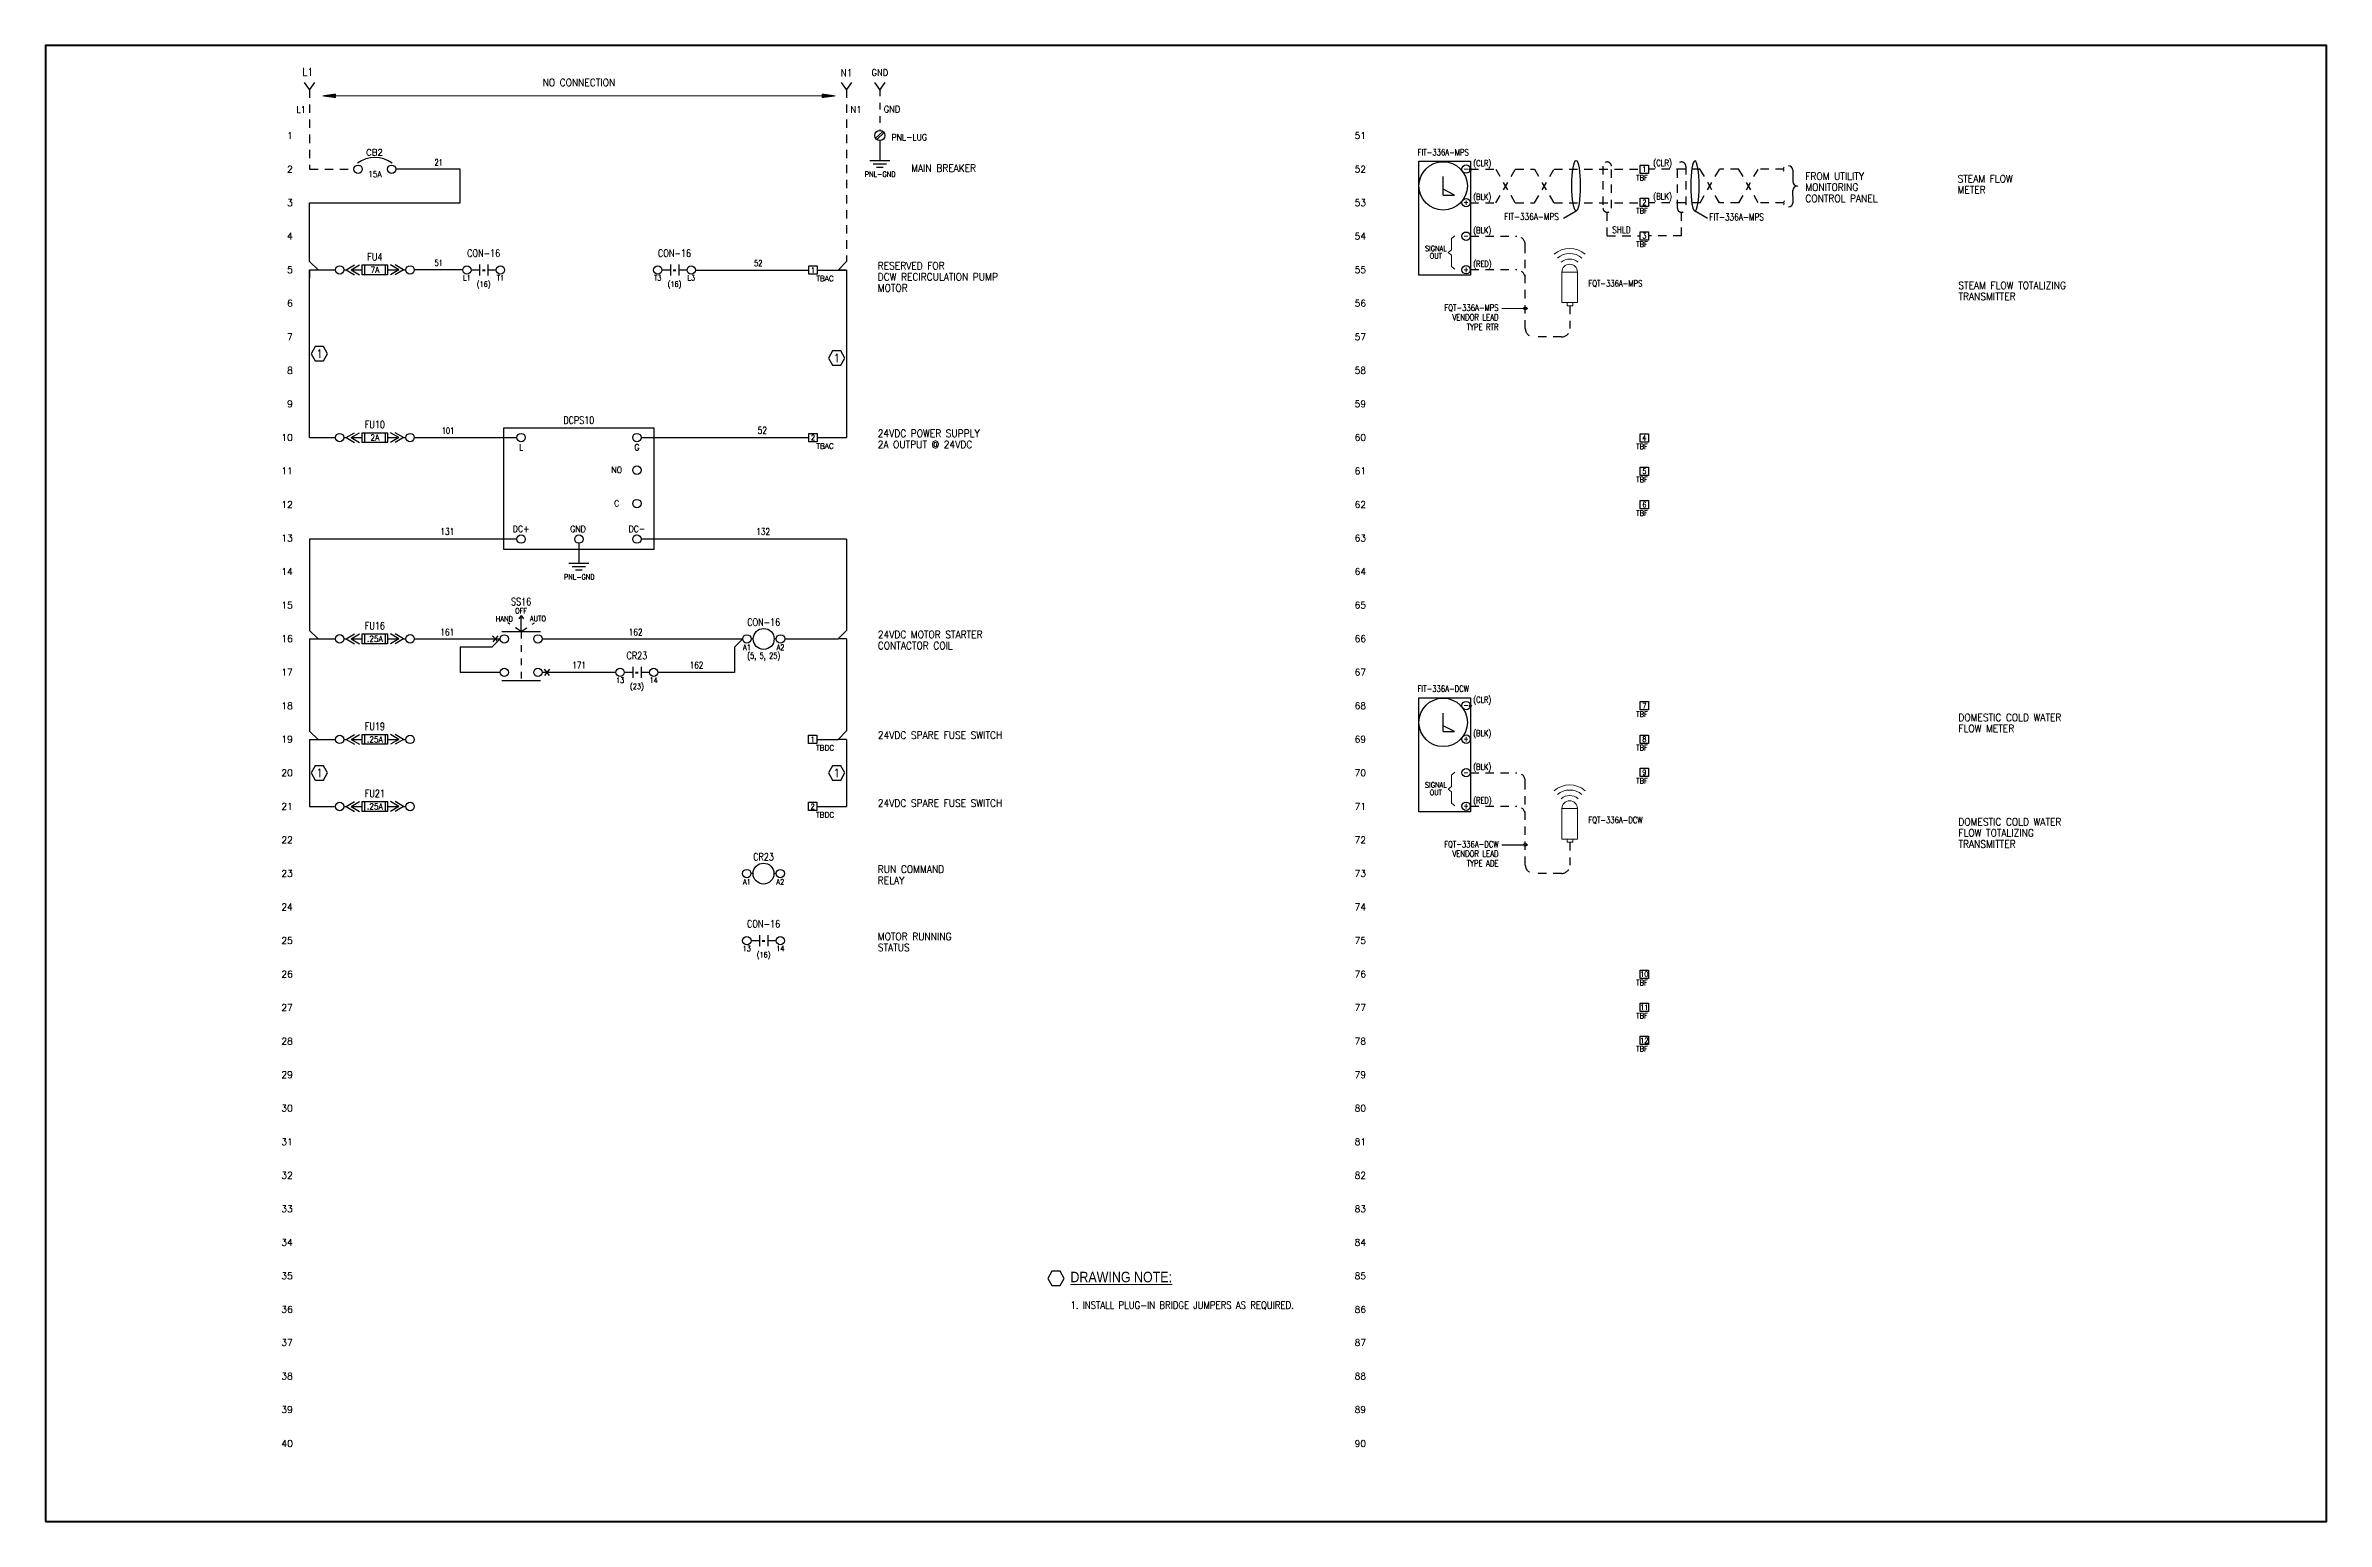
# Model space of a CAD drawing. Header units: inches. Extents: x 0 to 68, y 0 to 22.
# Drawn here: x 0 to 34, y 0 to 22 of the extents above; entities that cross this region are included whole.
import ezdxf
from ezdxf.enums import TextEntityAlignment as Align

# ---------------------------------------------------------------- set-up
doc = ezdxf.new("R2010")
doc.units = ezdxf.units.IN
doc.header["$LTSCALE"] = 0.5
doc.header["$MEASUREMENT"] = 0
for name, pattern in [('CENTER2', [1.125, 0.75, -0.125, 0.125, -0.125]), ('DASHED2', [0.375, 0.25, -0.125]), ('DASHED4', [0.1875, 0.125, -0.0625]), ('HIDDEN', [0.375, 0.25, -0.125])]:
    doc.linetypes.add(name, pattern=pattern)
doc.layers.get('0').update_dxf_attribs({"lineweight": 18})
doc.layers.get('Defpoints').update_dxf_attribs({"color": 251, "lineweight": 140})
for name, color, linetype in [('BLUE WHITE STRIPE_16AWG', 181, 'Continuous'), ('BOM_LAYER', 151, 'Continuous'), ('DESC', 10, 'Continuous'), ('E-POWR-IDEN', 11, 'Continuous'), ('E-POWR-TERM', 92, 'Continuous'), ('E_POWR_IDEN', 11, 'Continuous'), ('FIELD_GRY_14AWG', 9, 'Continuous'), ('FIELD_RED_14AWG', 12, 'Continuous'), ('FLD_DEVICE', 22, 'Continuous'), ('PANEL_BLU_16 AWG', 182, 'Continuous'), ('PANEL_BLUWHT_16AWG', 181, 'Continuous'), ('PANEL_GREEN_12AWG', 90, 'Continuous'), ('PANEL_RED_16AWG', 12, 'Continuous'), ('PANEL_WHITE_16AWG', 254, 'Continuous'), ('PNL_DEVICE', 94, 'Continuous'), ('SYMS', 171, 'Continuous'), ('TERMGND', 71, 'Continuous'), ('WGND', 71, 'Continuous'), ('WIRENO', 71, 'Continuous')]:
    doc.layers.add(name, color=color, linetype=linetype)
doc.layers.add('G-Anno-Std-Note @ 1', color=151, linetype='Continuous', lineweight=25)
doc.styles.add('Note', font='romans.shx', dxfattribs={"width": 0.75})
doc.styles.add('RomanS', font='romans.shx', dxfattribs={"width": 0.85})
doc.styles.add('WD', font='romans.shx')

msp = doc.modelspace()

# ---------------------------------------------------------------- texts
at = {"style": 'WD'}
for s, p in [('1', (3.686, 20.659)), ('2', (3.686, 20.159)), ('52', (19.686, 20.159)), ('3', (3.686, 19.659)), ('53', (19.686, 19.659)), ('4', (3.686, 19.159)), ('54', (19.686, 19.159)), ('5', (3.686, 18.659)), ('55', (19.686, 18.659)), ('6', (3.686, 18.159)), ('56', (19.686, 18.159)), ('7', (3.686, 17.659)), ('57', (19.686, 17.659)), ('8', (3.686, 17.159)), ('58', (19.686, 17.159)), ('9', (3.686, 16.659)), ('59', (19.686, 16.659)), ('10', (3.686, 16.159)), ('60', (19.686, 16.159)), ('11', (3.686, 15.659)), ('61', (19.686, 15.659)), ('12', (3.686, 15.159)), ('62', (19.686, 15.159)), ('13', (3.686, 14.659)), ('63', (19.686, 14.659)), ('14', (3.686, 14.159)), ('64', (19.686, 14.159)), ('15', (3.686, 13.659)), ('65', (19.686, 13.659)), ('16', (3.686, 13.159)), ('66', (19.686, 13.159)), ('17', (3.686, 12.659)), ('67', (19.686, 12.659)), ('18', (3.686, 12.159)), ('68', (19.686, 12.159)), ('19', (3.686, 11.659)), ('69', (19.686, 11.659)), ('20', (3.686, 11.159)), ('70', (19.686, 11.159)), ('21', (3.686, 10.659)), ('71', (19.686, 10.659)), ('22', (3.686, 10.159)), ('72', (19.686, 10.159)), ('23', (3.686, 9.659)), ('73', (19.686, 9.659)), ('24', (3.686, 9.159)), ('74', (19.686, 9.159)), ('25', (3.686, 8.659)), ('75', (19.686, 8.659)), ('26', (3.686, 8.159)), ('76', (19.686, 8.159)), ('27', (3.686, 7.659)), ('77', (19.686, 7.659)), ('28', (3.686, 7.159)), ('78', (19.686, 7.159)), ('29', (3.686, 6.659)), ('79', (19.686, 6.659)), ('30', (3.686, 6.159)), ('80', (19.686, 6.159)), ('31', (3.686, 5.659)), ('81', (19.686, 5.659)), ('32', (3.686, 5.159)), ('82', (19.686, 5.159)), ('33', (3.686, 4.659)), ('83', (19.686, 4.659)), ('34', (3.686, 4.159)), ('84', (19.686, 4.159)), ('35', (3.686, 3.659)), ('85', (19.686, 3.659)), ('36', (3.686, 3.159)), ('86', (19.686, 3.159)), ('37', (3.686, 2.666)), ('87', (19.686, 2.666)), ('38', (3.686, 2.166)), ('88', (19.686, 2.166)), ('39', (3.686, 1.666)), ('89', (19.686, 1.666)), ('40', (3.687, 1.16)), ('90', (19.687, 1.16))]:
    msp.add_text(s, height=0.1, dxfattribs=at).set_placement(p, align=Align.MIDDLE_RIGHT)
at = {"ltscale": 2, "insert": (15.278, 3.721), "char_height": 0.10938, "width": 3.9537, "attachment_point": 1, "style": 'RomanS'}
msp.add_mtext('{\\fArial Baltic|b0|i0|c0|p34;\\H1.4286x;\\L\\C71;DRAWING NOTE:\\Fromans|c0;\\H0.7x;\\l\\P\\P1. \\H0.99996x;INSTALL PLUG-IN BRIDGE JUMPERS AS REQUIRED.}', dxfattribs=at)
at = {"layer": 'E-POWR-IDEN', "style": 'WD', "width": 0.8}
for s, height, p in [('FQT-336A-MPS', 0.09375, (21.661, 18.045)), ('VENDOR LEAD', 0.09375, (21.661, 17.904)), ('TYPE RTR', 0.0938, (21.661, 17.76)), ('FQT-336A-DCW', 0.09375, (21.661, 10.048)), ('VENDOR LEAD', 0.09375, (21.661, 9.906)), ('TYPE ADE', 0.0938, (21.661, 9.762))]:
    msp.add_text(s, height=height, dxfattribs=at).set_placement(p, align=Align.RIGHT)
at = {"layer": 'FIELD_RED_14AWG', "style": 'RomanS', "width": 0.85}
msp.add_text('L1', height=0.12, dxfattribs=at).set_placement((3.99, 21.548), align=Align.RIGHT)
at = {"layer": 'WGND', "style": 'RomanS', "width": 0.9, "flags": 8}
msp.add_attdef('PNL-LUG', (12.612, 20.588), 'GND-LUG', height=0.0938, dxfattribs=at)
at = {"layer": 'WGND', "style": 'RomanS', "width": 0.8}
for p in [(12.442, 20.082), (7.956, 14.079)]:
    msp.add_attdef('PNL-GND', text='PNL-GND', height=0.08, dxfattribs=at).set_placement(p, align=Align.MIDDLE_CENTER)
at = {"layer": 'WIRENO', "style": 'WD', "width": 0.8}
msp.add_text('FIT-336A-MPS', height=0.1, dxfattribs=at).set_placement((22.56, 19.401), align=Align.RIGHT)
msp.add_text('FIT-336A-MPS', height=0.1, dxfattribs=at).set_placement((24.804, 19.395))

# ---------------------------------------------------------------- blocks, each defined once
blk = doc.blocks.new('WD_MLRH')
at = {"style": 'WD'}
blk.add_attdef('RUNGFIRST', text='', height=0.1, dxfattribs=at).set_placement((-0.25, 0), align=Align.MIDDLE_RIGHT)
at = {"style": 'WD', "flags": 1}
for tag, p in [('WIRE-START', (-0.25, -0.356)), ('RUNGHORV', (-0.25, -0.127)), ('WIREMODE', (-0.25, -0.281)), ('RUNGDIST', (-0.25, -0.2)), ('RUNGCNT', (-0.25, -0.237)), ('RUNGINC', (-0.25, -0.163)), ('WIREFMT', (-0.25, -0.321)), ('WIRE-GSUF', (-0.25, -0.396)), ('PH3SPACE', (-0.25, -0.437))]:
    blk.add_attdef(tag, text='', height=0.025, dxfattribs=at).set_placement(p, align=Align.RIGHT)
blk = doc.blocks.new('WD_WNH')
at = {"linetype": 'Continuous', "style": 'WD', "width": 0.8}
blk.add_attdef('WIRENO', text='', height=0.1, dxfattribs=at).set_placement((0, 0.062), align=Align.CENTER)
at = {"style": 'WD', "flags": 1}
for tag, p in [('W01USER', (0, 0.078)), ('W02USER', (0, 0.07)), ('W03USER', (0, 0.062)), ('W04USER', (0, 0.055)), ('W05USER', (0, 0.047)), ('W06USER', (0, 0.039)), ('W07USER', (0, 0.031)), ('W08USER', (0, 0.023)), ('W09USER', (0, 0.016)), ('W10USER', (0, 0.008))]:
    blk.add_attdef(tag, text='', height=0.005, dxfattribs=at).set_placement(p, align=Align.CENTER)
blk = doc.blocks.new('HA1X2Y')
for p, q in [((0, 0), (-0.075, 0.1)), ((0.075, 0.1), (0, 0))]:
    blk.add_line(p, q)
at = {"style": 'WD', "width": 0.9}
blk.add_attdef('DESC1', text='', height=0.109, dxfattribs=at).set_placement((0, 0.35), align=Align.CENTER)
blk.add_attdef('DESC2', text='', height=0.109, dxfattribs=at).set_placement((0, 0.3), align=Align.TOP_CENTER)
at = {"style": 'WD', "flags": 1}
blk.add_attdef('X8TERM01', (0, 0), '', height=0.01, dxfattribs=at)
blk = doc.blocks.new('DESC TEXT')
at = {"layer": 'TERMGND', "style": 'WD'}
for tag, p in [('DESC1', (0.471, -0.005)), ('DESC2', (0.471, -0.17)), ('DESC3', (0.471, -0.335))]:
    blk.add_attdef(tag, p, '', height=0.11, dxfattribs=at)
blk = doc.blocks.new('WD_WNV')
at = {"linetype": 'Continuous', "style": 'WD', "width": 0.8}
blk.add_attdef('WIRENO', text='', height=0.1, dxfattribs=at).set_placement((-0.05, 0), align=Align.MIDDLE_RIGHT)
at = {"style": 'WD', "flags": 1}
for tag, p in [('W01USER', (-0.047, 0.078)), ('W02USER', (-0.047, 0.07)), ('W03USER', (-0.047, 0.062)), ('W04USER', (-0.047, 0.055)), ('W05USER', (-0.047, 0.047)), ('W06USER', (-0.047, 0.039)), ('W07USER', (-0.047, 0.031)), ('W08USER', (-0.047, 0.023)), ('W09USER', (-0.047, 0.016)), ('W10USER', (-0.047, 0.008))]:
    blk.add_attdef(tag, text='', height=0.005, dxfattribs=at).set_placement(p, align=Align.CENTER)
blk = doc.blocks.new('P-GND_INCMG')
at = {"layer": 'FLD_DEVICE', "color": 3}
for p, q in [((0, 0), (-0.075, 0.1)), ((0.075, 0.1), (0, 0))]:
    blk.add_line(p, q, dxfattribs=at)
at = {"layer": 'WIRENO', "style": 'WD', "width": 0.9}
blk.add_attdef('DESC1', text='', height=0.1, dxfattribs=at).set_placement((0, 0.2), align=Align.CENTER)
blk = doc.blocks.new('DCPSc')
at = {"layer": 'E-POWR-TERM'}
blk.add_lwpolyline([(-0.264, 0.141), (-0.264, -1.666), (1.986, -1.666), (1.986, 0.141)], close=True, dxfattribs=at)
for centre in [(0, 0), (1.726, 0), (1.726, -0.486), (1.726, -0.984), (0, -1.514), (0.861, -1.514), (1.726, -1.514)]:
    blk.add_circle(centre, 0.0625, dxfattribs=at)
at = {"layer": 'E-POWR-IDEN', "style": 'WD'}
blk.add_attdef('TAG1', text='', height=0.1, dxfattribs=at).set_placement((0.861, 0.204), align=Align.CENTER)
at = {"layer": 'E-POWR-IDEN', "style": 'WD', "width": 0.9}
for tag, p in [('TERM01', (0, -0.192)), ('TERM02', (1.726, -0.192)), ('TERM06', (1.425, -0.529)), ('TERM07', (1.425, -1.027)), ('TERM03', (0, -1.408)), ('TERM05', (0.848, -1.409)), ('TERM04', (1.726, -1.408))]:
    blk.add_attdef(tag, text='', height=0.0938, dxfattribs=at).set_placement(p, align=Align.CENTER)
blk = doc.blocks.new('CB')
at = {"layer": 'E-POWR-TERM'}
for centre in [(-0.25, 0), (0.25, 0)]:
    blk.add_circle(centre, 0.0625, dxfattribs=at)
blk.add_arc((0, -0.261), 0.435, 53.7327, 126.2673, dxfattribs=at)
at = {"color": 11, "style": 'WD', "width": 0.8}
blk.add_attdef('CB', text='', height=0.109, dxfattribs=at).set_placement((-0.006, 0.25), align=Align.MIDDLE_CENTER)
at = {"layer": 'E-POWR-IDEN', "style": 'WD', "width": 0.9}
for tag, height, p in [('TERM01', 0.08, (-0.348, -0.121)), ('RATING', 0.09, (0, -0.073)), ('TERM02', 0.08, (0.353, -0.121))]:
    blk.add_attdef(tag, text='', height=height, dxfattribs=at).set_placement(p, align=Align.MIDDLE_CENTER)
blk = doc.blocks.new('TBDC+')
at = {"layer": 'SYMS'}
blk.add_lwpolyline([(0.125, -0.063), (0, -0.063), (0, 0.062), (0.125, 0.062)], close=True, dxfattribs=at)
at = {"layer": 'SYMS', "style": 'WD', "width": 0.8, "flags": 8}
blk.add_attdef('TERM01', text='', height=0.08, dxfattribs=at).set_placement((0.062, 0), align=Align.MIDDLE_CENTER)
at = {"layer": 'SYMS', "style": 'WD', "width": 0.9, "flags": 8}
blk.add_attdef('TAGSTRIP', text='', height=0.08, dxfattribs=at).set_placement((0.112, -0.166), align=Align.RIGHT)
blk = doc.blocks.new('TBDC')
at = {"layer": 'SYMS'}
blk.add_lwpolyline([(0.063, -0.062), (-0.062, -0.062), (-0.062, 0.063), (0.063, 0.063)], close=True, dxfattribs=at)
at = {"layer": 'SYMS', "style": 'WD', "width": 0.8, "flags": 8}
blk.add_attdef('TERM01', text='', height=0.08, dxfattribs=at).set_placement((0, 0), align=Align.MIDDLE_CENTER)
at = {"layer": 'SYMS', "style": 'WD', "width": 0.9, "flags": 8}
blk.add_attdef('TAGSTRIP', (0.05, -0.166), '', height=0.08, dxfattribs=at)
blk = doc.blocks.new('Anno_Hexagon')
at = {"color": 0, "linetype": 'ByBlock', "lineweight": -2}
blk.add_lwpolyline([(0.98, 0), (0.49, 0.85), (-0.49, 0.85), (-0.98, 0), (-0.49, -0.85), (0.49, -0.85)], close=True, dxfattribs=at)
at = {"color": 0, "linetype": 'ByBlock', "lineweight": -2, "style": 'RomanS', "width": 0.85}
blk.add_attdef('ID', text='', height=0.75, dxfattribs=at).set_placement((0, 0), align=Align.MIDDLE)
blk = doc.blocks.new('HT0_218')
for p, q in [((0.125, 0), (0, 0.125)), ((0, 0), (0.125, 0)), ((0, 0), (0, -0.125))]:
    blk.add_line(p, q)
at = {"style": 'WD', "flags": 1}
for tag, p in [('X2TERM01', (0, 0.125)), ('WDWSEQ', (0.096, 0.061)), ('X1TERM01', (0.125, 0)), ('X8TERM01', (0, -0.125))]:
    blk.add_attdef(tag, p, '', height=0.02, dxfattribs=at)
blk = doc.blocks.new('CONT_NO')
at = {"layer": 'Defpoints'}
for p, q in [((-0.02, 0), (0.02, 0)), ((-0.006, 0), (0.006, 0))]:
    blk.add_line(p, q, dxfattribs=at)
at = {"layer": 'E-POWR-TERM'}
for p, q in [((-0.062, 0), (-0.188, 0)), ((-0.062, 0.08), (-0.062, -0.08)), ((0.062, 0.08), (0.062, -0.08)), ((0.187, 0), (0.062, 0))]:
    blk.add_line(p, q, dxfattribs=at)
for centre in [(-0.25, 0), (0.25, 0)]:
    blk.add_circle(centre, 0.0625, dxfattribs=at)
at = {"color": 11, "style": 'WD'}
for tag, height, width, p in [('TERM01', 0.08, 0.7, (-0.25, 0)), ('TAG', 0.11, 0.8, (0, 0.25)), ('TERM02', 0.08, 0.7, (0.25, 0)), ('XREF', 0.08, 0.8, (0, -0.21))]:
    blk.add_attdef(tag, text='', height=height, dxfattribs=dict(at, width=width)).set_placement(p, align=Align.MIDDLE_CENTER)
at = {"color": 11, "style": 'WD', "width": 0.8}
for tag, p in [('TERM03', (-0.25, -0.078)), ('TERM04', (0.25, -0.077))]:
    blk.add_attdef(tag, text='', height=0.08, dxfattribs=at).set_placement(p, align=Align.TOP_CENTER)
blk = doc.blocks.new('COIL')
at = {"layer": 'E-POWR-TERM'}
for p, q in [((0.188, 0), (0.156, 0)), ((-0.156, 0), (-0.187, 0))]:
    blk.add_line(p, q, dxfattribs=at)
for centre, radius in [((-0.25, 0), 0.0625), ((0, 0), 0.156), ((0.25, 0), 0.0625)]:
    blk.add_circle(centre, radius, dxfattribs=at)
at = {"color": 11, "style": 'WD'}
for tag, height, width, p in [('TERM01', 0.08, 0.7, (-0.25, 0)), ('COIL', 0.109, 0.8, (0, 0.25)), ('TERM02', 0.08, 0.7, (0.25, 0)), ('XREF', 0.09, 0.8, (0, -0.25))]:
    blk.add_attdef(tag, text='', height=height, dxfattribs=dict(at, width=width)).set_placement(p, align=Align.MIDDLE_CENTER)
at = {"color": 11, "style": 'WD', "width": 0.8}
for tag, p in [('TERM03', (-0.25, -0.085)), ('TERM04', (0.25, -0.085))]:
    blk.add_attdef(tag, text='', height=0.08, dxfattribs=at).set_placement(p, align=Align.TOP_CENTER)
blk = doc.blocks.new('Fuse_Plug[1]')
at = {"layer": 'E-POWR-TERM'}
for p, q in [((-0.461, 0), (-0.426, 0)), ((-0.426, 0), (-0.301, 0.073)), ((-0.426, 0), (-0.301, -0.073)), ((-0.355, 0), (-0.23, 0.073)), ((-0.355, 0), (-0.23, -0.073)), ((-0.155, 0.073), (-0.155, -0.073)), ((0.156, 0.074), (0.156, -0.072)), ((0.357, 0), (0.232, 0.073)), ((0.357, 0), (0.232, -0.073)), ((0.428, 0), (0.303, 0.073)), ((0.428, 0), (0.303, -0.073)), ((0.428, 0), (0.463, 0)), ((-0.355, 0), (-0.187, 0)), ((0.188, 0), (0.357, 0))]:
    blk.add_line(p, q, dxfattribs=at)
blk.add_lwpolyline([(-0.187, 0.073), (0.188, 0.073), (0.188, -0.073), (-0.187, -0.073)], close=True, dxfattribs=at)
for centre in [(-0.524, 0), (0.526, 0)]:
    blk.add_circle(centre, 0.0625, dxfattribs=at)
at = {"color": 11, "style": 'WD'}
for tag, height, width, p in [('RATING', 0.09, 0.9, (0.001, 0)), ('TAG', 0.11, 0.8, (0.001, 0.195))]:
    blk.add_attdef(tag, text='', height=height, dxfattribs=dict(at, width=width)).set_placement(p, align=Align.MIDDLE_CENTER)
blk = doc.blocks.new('HT0_248')
for p, q in [((-0.125, 0), (0, 0.125)), ((0, 0), (-0.125, 0)), ((0, 0), (0, -0.125))]:
    blk.add_line(p, q)
at = {"style": 'WD', "flags": 1}
for tag, p in [('X4TERM01', (-0.125, 0)), ('WDWSEQ', (-0.053, 0.05)), ('X2TERM01', (0, 0.125)), ('X8TERM01', (0, -0.125))]:
    blk.add_attdef(tag, p, '', height=0.02, dxfattribs=at)
blk = doc.blocks.new('TERM_NEUT')
at = {"layer": 'PANEL_WHITE_16AWG'}
for p, q in [((-0.125, 0.062), (0, 0.062)), ((-0.125, -0.062), (-0.125, 0.062)), ((0, 0.062), (0, -0.062)), ((0, -0.062), (-0.125, -0.062))]:
    blk.add_line(p, q, dxfattribs=at)
at = {"layer": 'PANEL_WHITE_16AWG', "style": 'WD', "width": 0.8}
blk.add_attdef('TERM#', text='', height=0.08, dxfattribs=at).set_placement((-0.061, -0.001), align=Align.MIDDLE_CENTER)
at = {"layer": 'PANEL_WHITE_16AWG', "style": 'WD'}
blk.add_attdef('TERM_NEUT', (-0.013, -0.166), '', height=0.08, dxfattribs=at)
blk = doc.blocks.new('SS_2-POS_2Cont')
at = {"layer": 'E-POWR-TERM'}
for p, q in [((-0.038, 0.109), (0.538, 0.109)), ((-0.038, -0.62), (0.538, -0.62))]:
    blk.add_line(p, q, dxfattribs=at)
for centre in [(0, 0), (0.5, 0), (0, -0.498), (0.5, -0.498)]:
    blk.add_circle(centre, 0.0625, dxfattribs=at)
at = {"layer": 'PNL_DEVICE'}
for p, q in [((0.25, 0.347), (0.217, 0.298)), ((0.25, 0.347), (0.285, 0.3)), ((-0.175, 0.048), (-0.099, -0.045)), ((-0.096, 0.048), (-0.172, -0.045)), ((0.594, -0.45), (0.67, -0.543)), ((0.673, -0.45), (0.597, -0.543))]:
    blk.add_line(p, q, dxfattribs=at)
at = {"layer": 'PNL_DEVICE', "linetype": 'Continuous'}
blk.add_line((0.25, 0.109), (0.25, 0.347), dxfattribs=at)
at = {"layer": 'PNL_DEVICE', "linetype": 'DASHED4'}
for q in [(0.052, 0.241), (0.448, 0.241), (0.25, -0.62)]:
    blk.add_line((0.25, 0.109), q, dxfattribs=at)
at = {"color": 11, "style": 'WD', "width": 0.9}
for tag, height, p in [('CTR_POS', 0.08, (0.25, 0.419)), ('TAG', 0.11, (0.25, 0.555)), ('RT-POS', 0.08, (0.5, 0.303)), ('LT-POS', 0.08, (0, 0.298))]:
    blk.add_attdef(tag, text='', height=height, dxfattribs=at).set_placement(p, align=Align.MIDDLE_CENTER)
blk = doc.blocks.new('elecbrk')
for centre, start, end in [((-0.019, -0.012), 303.1964, 32.1801), ((0.019, 0.012), 122.1399, 212.1801)]:
    blk.add_arc(centre, 0.0219, start, end)
blk = doc.blocks.new('FT-ORION')
at = {"color": 153, "ltscale": 2}
for points in [[(22.605, 18.169), (22.605, 18.625), (22.837, 18.625), (22.837, 18.169)], [(22.685, 18.122), (22.685, 18.169), (22.768, 18.169), (22.768, 18.122)]]:
    blk.add_lwpolyline(points, close=True, dxfattribs=at)
at = {"color": 253, "ltscale": 2}
for radius in [0.352, 0.276, 0.194]:
    blk.add_arc((22.721, 18.625), radius, 48.6496, 131.3504, dxfattribs=at)
at = {"color": 153, "ltscale": 2}
blk.add_arc((22.721, 18.625), 0.116, 0, 180, dxfattribs=at)
at = {"layer": 'E_POWR_IDEN', "style": 'WD'}
blk.add_attdef('FT-MPS', (23.001, 18.408), '', height=0.109, dxfattribs=at)
blk = doc.blocks.new('FIT-ORION')
at = {"color": 253}
for p, q in [((-0.169, -0.994), (-0.218, -1.035)), ((-0.218, -1.205), (-0.266, -1.244)), ((-0.218, -1.283), (-0.266, -1.244)), ((-0.218, -1.035), (-0.218, -1.205)), ((-0.218, -1.283), (-0.218, -1.454)), ((-0.169, -1.494), (-0.218, -1.454))]:
    blk.add_line(p, q, dxfattribs=at)
at = {"layer": 'Defpoints'}
for p, q in [((0.046, -0.014), (0.079, 0.014)), ((0.046, 0.014), (0.079, -0.014))]:
    blk.add_line(p, q, dxfattribs=at)
at = {"layer": 'SYMS'}
for p, q in [((-0.342, -0.387), (-0.342, -0.111)), ((-0.173, -0.387), (-0.342, -0.3)), ((-0.342, -0.387), (-0.173, -0.387))]:
    blk.add_line(p, q, dxfattribs=at)
blk.add_lwpolyline([(-0.706, 0.117), (0.064, 0.117), (0.064, -1.583), (-0.706, -1.583)], close=True, dxfattribs=at)
for centre, radius in [((-0.342, -0.25), 0.361), ((0, 0), 0.0625), ((0, -0.5), 0.0625), ((0, -0.5), 0.0625), ((0, -1), 0.0625), ((0, -1.5), 0.0625), ((0, -1.5), 0.0625)]:
    blk.add_circle(centre, radius, dxfattribs=at)
at = {"color": 11, "style": 'WD', "width": 0.8}
for tag, p in [('WIRE_CLR_OUT', (0.108, 0.016)), ('WIRE_CLR_IN', (0.108, -0.484)), ('WIRETAG(-)', (0.108, -0.984)), ('WIRETAG(+)', (0.108, -1.484))]:
    blk.add_attdef(tag, text='', height=0.09, dxfattribs=at).set_placement(p, align=Align.BOTTOM_LEFT)
at = {"layer": 'E-POWR-IDEN', "color": 11, "style": 'WD', "width": 0.8}
for tag, height, p in [('TAG', 0.11, (-0.341, 0.251)), ('TERM-', 0.08, (0, 0.006)), ('TERM+', 0.08, (0, -0.494)), ('NEG', 0.08, (0, -0.994)), ('SIGNAL', 0.08, (-0.45, -1.294)), ('PULSE', 0.08, (-0.45, -1.071)), ('WIDTH', 0.08, (-0.45, -1.183)), ('OUT', 0.08, (-0.45, -1.408)), ('24+', 0.08, (0, -1.494))]:
    blk.add_attdef(tag, text='', height=height, dxfattribs=at).set_placement(p, align=Align.MIDDLE_CENTER)

# ---------------------------------------------------------------- hatches: boundary and pattern name
at = {"ltscale": 2}
h = msp.add_hatch(dxfattribs=at)
h.set_pattern_fill('ANSI31', color=256, scale=0.01, style=0)
h.set_pattern_definition([(45, (0, -22), (-0.000883883476, 0.000883883476), [])])
h.paths.add_polyline_path([(4.131, 21.25), (4.324, 21.278), (4.324, 21.225)])
h = msp.add_hatch(dxfattribs=at)
h.set_pattern_fill('ANSI31', color=256, scale=0.01, style=0)
h.set_pattern_definition([(135, (15.9004297, -22), (0.000883883476, 0.000883883476), [])])
h.paths.add_polyline_path([(11.769, 21.25), (11.576, 21.278), (11.576, 21.225)])

# ---------------------------------------------------------------- linework, layer by layer
msp.add_line((4.131, 21.25), (11.769, 21.25), dxfattribs=at)
for points in [[(4.131, 21.25), (4.324, 21.278), (4.324, 21.225), (4.131, 21.25)], [(11.769, 21.25), (11.576, 21.278), (11.576, 21.225), (11.769, 21.25)]]:
    msp.add_lwpolyline(points, dxfattribs=at)
at = {"layer": 'BLUE WHITE STRIPE_16AWG'}
for p, q in [((11.94, 14.643), (11.94, 13.283)), ((11.018, 13.158), (11.815, 13.158)), ((11.94, 13.033), (11.94, 11.783)), ((11.499, 11.658), (11.815, 11.658)), ((11.94, 11.533), (11.94, 10.658)), ((11.499, 10.658), (11.94, 10.658))]:
    msp.add_line(p, q, dxfattribs=at)
at = {"layer": 'BOM_LAYER'}
for p, q in [((26.05, 20.141), (26.05, 19.973)), ((26.051, 19.664), (26.05, 19.841))]:
    msp.add_line(p, q, dxfattribs=at)
for centre, start, end in [((25.984, 20.141), 0, 90), ((26.116, 19.973), 180, 270), ((26.116, 19.841), 90, 180), ((25.985, 19.664), 270, 0)]:
    msp.add_arc(centre, 0.0659, start, end, dxfattribs=at)
at = {"layer": 'Defpoints'}
msp.add_lwpolyline([(0, 0), (34.003, 0), (34.003, 22), (0, 22)], close=True, dxfattribs=at)
at = {"layer": 'FIELD_GRY_14AWG', "linetype": 'HIDDEN'}
for p, q in [((23.281, 19.164), (23.281, 19.515)), ((24.39, 19.164), (24.39, 19.515)), ((23.281, 19.164), (23.773, 19.164)), ((24.39, 19.164), (23.898, 19.164))]:
    msp.add_line(p, q, dxfattribs=at)
for points in [[(23.343, 19.578), (23.343, 20.203, 1), (23.218, 20.203), (23.218, 19.578, 1)], [(24.327, 19.578), (24.327, 20.203, -1), (24.452, 20.203), (24.452, 19.578, -1)]]:
    msp.add_lwpolyline(points, format="xyb", close=True, dxfattribs=at)
at = {"layer": 'FIELD_RED_14AWG', "linetype": 'DASHED2'}
for p, q in [((3.936, 21.348), (3.936, 20.157)), ((3.936, 20.157), (4.596, 20.157))]:
    msp.add_line(p, q, dxfattribs=at)
at = {"layer": 'FIELD_RED_14AWG'}
for p, q in [((3.936, 16.157), (3.936, 18.657)), ((5.496, 16.157), (7.027, 16.157))]:
    msp.add_line(p, q, dxfattribs=at)
at = {"layer": 'FLD_DEVICE', "color": 3, "linetype": 'DASHED4'}
msp.add_line((12.436, 21.348), (12.436, 20.738), dxfattribs=at)
at = {"layer": 'PANEL_BLU_16 AWG', "linetype": 'HIDDEN'}
for p, q in [((21.239, 20.157), (21.622, 20.157)), ((21.911, 19.657), (21.622, 20.157)), ((21.622, 19.657), (21.911, 20.157)), ((21.911, 20.157), (22.199, 20.157)), ((22.488, 19.657), (22.199, 20.157)), ((22.199, 19.657), (22.488, 20.157)), ((22.488, 20.157), (23.773, 20.157)), ((24.666, 20.157), (23.898, 20.157)), ((24.666, 19.657), (24.955, 20.157)), ((24.955, 19.657), (24.666, 20.157)), ((25.244, 20.157), (24.955, 20.157)), ((25.244, 19.657), (25.533, 20.157)), ((25.533, 19.657), (25.244, 20.157)), ((25.915, 20.157), (25.533, 20.157)), ((21.239, 19.657), (21.622, 19.657)), ((21.911, 19.657), (22.199, 19.657)), ((22.488, 19.657), (23.773, 19.657)), ((24.666, 19.657), (23.898, 19.657)), ((25.244, 19.657), (24.955, 19.657)), ((25.915, 19.657), (25.533, 19.657)), ((21.24, 19.157), (21.935, 19.157)), ((22.06, 17.782), (22.06, 19.032)), ((21.24, 18.662), (21.935, 18.662)), ((22.726, 18.122), (22.726, 17.782)), ((22.601, 17.657), (22.185, 17.657)), ((21.24, 11.159), (21.935, 11.159)), ((22.06, 9.785), (22.06, 11.034)), ((21.24, 10.664), (21.935, 10.664)), ((22.726, 10.124), (22.726, 9.785)), ((22.601, 9.66), (22.185, 9.66))]:
    msp.add_line(p, q, dxfattribs=at)
at = {"layer": 'PANEL_BLU_16 AWG'}
for p, q in [((7.027, 14.643), (3.936, 14.643)), ((3.936, 14.643), (3.936, 13.282)), ((3.936, 13.157), (4.322, 13.157)), ((3.936, 13.031), (3.936, 11.782)), ((5.496, 13.155), (6.777, 13.155)), ((6.652, 13.03), (6.181, 13.03)), ((6.181, 13.03), (6.181, 12.657)), ((6.652, 13.03), (6.777, 13.155)), ((7.402, 13.155), (10.393, 13.155)), ((10.268, 13.03), (10.393, 13.155)), ((10.268, 13.03), (10.268, 12.657)), ((6.777, 12.657), (6.181, 12.657)), ((8.503, 12.657), (7.402, 12.657)), ((10.268, 12.657), (9.128, 12.657)), ((3.936, 11.657), (4.322, 11.657)), ((3.936, 11.533), (3.936, 10.657)), ((3.936, 11.532), (3.936, 10.783)), ((3.936, 10.657), (4.322, 10.657))]:
    msp.add_line(p, q, dxfattribs=at)
at = {"layer": 'PANEL_BLU_16 AWG', "linetype": 'HIDDEN'}
for centre, start, end in [((21.935, 19.032), 0, 90), ((21.935, 18.53), 0, 90), ((22.185, 17.782), 180, 270), ((22.601, 17.782), 270, 0), ((21.935, 11.034), 0, 90), ((21.935, 10.532), 0, 90), ((22.185, 9.785), 180, 270), ((22.601, 9.785), 270, 0)]:
    msp.add_arc(centre, 0.125, start, end, dxfattribs=at)
at = {"layer": 'PANEL_BLUWHT_16AWG'}
msp.add_line((11.94, 14.643), (8.878, 14.643), dxfattribs=at)
at = {"layer": 'PANEL_GREEN_12AWG'}
for p, q in [((12.436, 20.584), (12.436, 20.284)), ((12.586, 20.284), (12.286, 20.284)), ((12.536, 20.233), (12.336, 20.233)), ((12.487, 20.182), (12.386, 20.182)), ((7.95, 14.581), (7.95, 14.28)), ((8.1, 14.28), (7.8, 14.28)), ((8.05, 14.23), (7.85, 14.23)), ((8.001, 14.179), (7.9, 14.179))]:
    msp.add_line(p, q, dxfattribs=at)
at = {"layer": 'PANEL_RED_16AWG'}
for p, q in [((6.181, 20.157), (5.221, 20.157)), ((6.181, 19.654), (6.181, 20.157)), ((3.936, 19.654), (6.181, 19.654)), ((3.936, 18.782), (3.936, 19.654)), ((3.936, 18.657), (4.322, 18.657)), ((6.219, 18.657), (5.496, 18.657)), ((3.936, 16.157), (4.322, 16.157))]:
    msp.add_line(p, q, dxfattribs=at)
at = {"layer": 'PANEL_WHITE_16AWG', "linetype": 'DASHED2'}
msp.add_line((11.94, 21.348), (11.939, 18.78), dxfattribs=at)
at = {"layer": 'PANEL_WHITE_16AWG', "linetype": 'Continuous'}
for p, q in [((9.688, 18.655), (11.377, 18.655)), ((11.502, 18.655), (11.939, 18.655)), ((11.939, 18.53), (11.939, 16.157)), ((8.878, 16.157), (11.377, 16.157)), ((11.502, 16.157), (11.939, 16.157))]:
    msp.add_line(p, q, dxfattribs=at)
at = {"layer": 'WGND'}
for p, q in [((12.48, 20.721), (12.373, 20.618)), ((12.499, 20.701), (12.393, 20.598))]:
    msp.add_line(p, q, dxfattribs=at)
msp.add_circle((12.436, 20.66), 0.0757, dxfattribs=at)
at = {"layer": 'WIRENO'}
for p, q in [((22.631, 19.43), (22.819, 19.539)), ((24.777, 19.424), (24.59, 19.532))]:
    msp.add_line(p, q, dxfattribs=at)
for points in [[(21.711, 18.084), (22.029, 18.083), (22.045, 18.098), (22.076, 18.097), (22.091, 18.082), (22.075, 18.066), (22.044, 18.067), (22.037, 18.075)], [(21.711, 10.086), (22.029, 10.085), (22.045, 10.1), (22.076, 10.1), (22.091, 10.084), (22.075, 10.069), (22.044, 10.069), (22.037, 10.077)]]:
    msp.add_lwpolyline(points, dxfattribs=at)
msp.add_ellipse((22.817, 19.913), major_axis=(0, 0.375), ratio=0.166667, dxfattribs=at)
at = {"layer": 'WIRENO', "extrusion": (0, 0, -1)}
msp.add_ellipse((24.589, 19.907), major_axis=(0, 0.375), ratio=0.166667, dxfattribs=at)

# ---------------------------------------------------------------- block references
ref = msp.add_blockref('DESC TEXT', (7.716, 21.434))
ref.add_attrib('DESC1', 'NO CONNECTION', dxfattribs={"layer": 'TERMGND', "height": 0.11, "style": 'WD', "width": 0.9}).set_placement((7.95, 21.449), align=Align.MIDDLE)
for name, p, values in [('P-GND_INCMG', (12.437, 21.348), {'DESC1': 'GND'}), ('WD_MLRH', (19.936, 20.659), {'RUNGFIRST': '51'}), ('TERM_NEUT', (11.502, 18.655), {'TERM_NEUT': 'TBAC', 'TERM#': '1'}), ('TERM_NEUT', (11.502, 16.157), {'TERM_NEUT': 'TBAC', 'TERM#': '2'}), ('COIL', (10.706, 13.155), {'COIL': 'CON-16', 'XREF': '(5, 5, 25)', 'TERM03': 'A1', 'TERM04': 'A2'}), ('COIL', (10.703, 9.657), {'COIL': 'CR23', 'TERM03': 'A1', 'TERM04': 'A2'})]:
    msp.add_blockref(name, p).add_auto_attribs(values)
ref = msp.add_blockref('CB', (4.909, 20.157))
ref.add_attrib('CB', 'CB2', dxfattribs={"color": 11, "height": 0.0938, "style": 'WD'}).set_placement((4.903, 20.407), align=Align.MIDDLE_CENTER)
ref.add_attrib('RATING', '15A', dxfattribs={"layer": 'E-POWR-IDEN', "height": 0.09, "style": 'WD', "width": 0.9}).set_placement((4.909, 20.084), align=Align.MIDDLE_CENTER)
at = {"linetype": 'CENTER2'}
ref = msp.add_blockref('FIT-ORION', (21.177, 20.159), dxfattribs=at)
ref.add_attrib('TAG', 'FIT-336A-MPS', dxfattribs={"layer": 'E-POWR-IDEN', "color": 11, "height": 0.09375, "style": 'WD', "width": 0.8}).set_placement((20.836, 20.41), align=Align.MIDDLE_CENTER)
ref.add_attrib('WIRE_CLR_OUT', '(CLR)', dxfattribs={"color": 11, "height": 0.09, "style": 'WD', "width": 0.8}).set_placement((21.284, 20.175), align=Align.BOTTOM_LEFT)
ref.add_attrib('TERM-', '-', dxfattribs={"layer": 'E-POWR-IDEN', "color": 11, "height": 0.08, "style": 'WD', "width": 0.8}).set_placement((21.177, 20.165), align=Align.MIDDLE_CENTER)
ref.add_attrib('WIRE_CLR_IN', '(BLK)', dxfattribs={"color": 11, "height": 0.09, "style": 'WD', "width": 0.8}).set_placement((21.284, 19.675), align=Align.BOTTOM_LEFT)
ref.add_attrib('TERM+', '+', dxfattribs={"layer": 'E-POWR-IDEN', "color": 11, "height": 0.08, "style": 'WD', "width": 0.8}).set_placement((21.177, 19.665), align=Align.MIDDLE_CENTER)
ref.add_attrib('WIRETAG(-)', '(BLK)', dxfattribs={"color": 11, "height": 0.09, "style": 'WD', "width": 0.8}).set_placement((21.284, 19.175), align=Align.BOTTOM_LEFT)
ref.add_attrib('NEG', '-', dxfattribs={"layer": 'E-POWR-IDEN', "color": 11, "height": 0.08, "style": 'WD', "width": 0.8}).set_placement((21.177, 19.165), align=Align.MIDDLE_CENTER)
ref.add_attrib('WIRETAG(+)', '(RED)', dxfattribs={"color": 11, "height": 0.09, "style": 'WD', "width": 0.8}).set_placement((21.284, 18.675), align=Align.BOTTOM_LEFT)
ref.add_attrib('24+', '+', dxfattribs={"layer": 'E-POWR-IDEN', "color": 11, "height": 0.08, "style": 'WD', "width": 0.8}).set_placement((21.177, 18.665), align=Align.MIDDLE_CENTER)
ref.add_attrib('WIDTH', 'SIGNAL', dxfattribs={"layer": 'E-POWR-IDEN', "color": 11, "height": 0.08, "style": 'WD', "width": 0.8}).set_placement((20.726, 18.976), align=Align.MIDDLE_CENTER)
ref.add_attrib('SIGNAL', 'OUT', dxfattribs={"layer": 'E-POWR-IDEN', "color": 11, "height": 0.08, "style": 'WD', "width": 0.8}).set_placement((20.726, 18.865), align=Align.MIDDLE_CENTER)
ref = msp.add_blockref('DESC TEXT', (12.434, 20.123))
ref.add_attrib('DESC1', 'MAIN BREAKER', (12.905, 20.118), dxfattribs={"layer": 'TERMGND', "height": 0.11, "style": 'WD', "width": 0.9})
ref = msp.add_blockref('TBDC+', (23.773, 20.157))
ref.add_attrib('TAGSTRIP', 'TBF', dxfattribs={"layer": 'E-POWR-IDEN', "height": 0.08, "style": 'WD', "width": 0.9}).set_placement((23.885, 19.991), align=Align.RIGHT)
ref.add_attrib('TERM01', '1', dxfattribs={"layer": 'E-POWR-IDEN', "height": 0.08, "style": 'WD', "width": 0.8}).set_placement((23.835, 20.157), align=Align.MIDDLE_CENTER)
at = {"linetype": 'Continuous', "ltscale": 2, "rotation": 180.0000000000002}
for p in [(25.912, 20.157), (25.916, 19.657)]:
    msp.add_blockref('elecbrk', p, dxfattribs=at)
ref = msp.add_blockref('DESC TEXT', (25.764, 20.003))
ref.add_attrib('DESC1', 'FROM UTILITY', (26.235, 19.998), dxfattribs={"layer": 'TERMGND', "height": 0.11, "style": 'WD', "width": 0.9})
ref.add_attrib('DESC2', 'MONITORING', (26.235, 19.833), dxfattribs={"layer": 'TERMGND', "height": 0.11, "style": 'WD', "width": 0.9})
ref.add_attrib('DESC3', 'CONTROL PANEL', (26.235, 19.667), dxfattribs={"layer": 'TERMGND', "height": 0.11, "style": 'WD', "width": 0.9})
ref = msp.add_blockref('DESC TEXT', (28.034, 19.966))
ref.add_attrib('DESC1', 'STEAM FLOW', (28.504, 19.961), dxfattribs={"layer": 'TERMGND', "height": 0.11, "style": 'WD', "width": 0.9})
ref.add_attrib('DESC2', 'METER', (28.504, 19.796), dxfattribs={"layer": 'TERMGND', "height": 0.11, "style": 'WD', "width": 0.9})
ref = msp.add_blockref('TBDC+', (23.773, 19.663))
ref.add_attrib('TAGSTRIP', 'TBF', dxfattribs={"layer": 'E-POWR-IDEN', "height": 0.08, "style": 'WD', "width": 0.9}).set_placement((23.885, 19.497), align=Align.RIGHT)
ref.add_attrib('TERM01', '2', dxfattribs={"layer": 'E-POWR-IDEN', "height": 0.08, "style": 'WD', "width": 0.8}).set_placement((23.835, 19.663), align=Align.MIDDLE_CENTER)
ref = msp.add_blockref('TBDC+', (23.773, 19.164))
ref.add_attrib('TAGSTRIP', 'TBF', dxfattribs={"layer": 'E-POWR-IDEN', "height": 0.08, "style": 'WD', "width": 0.9}).set_placement((23.885, 18.998), align=Align.RIGHT)
ref.add_attrib('TERM01', '3', dxfattribs={"layer": 'E-POWR-IDEN', "height": 0.08, "style": 'WD', "width": 0.8}).set_placement((23.835, 19.164), align=Align.MIDDLE_CENTER)
at = {"ltscale": 2}
for p, values in [((4.908, 18.657), {'TAG': 'FU4', 'RATING': '7A'}), ((4.908, 16.157), {'TAG': 'FU10', 'RATING': '2A'}), ((4.908, 13.157), {'TAG': 'FU16', 'RATING': '.25A'}), ((4.908, 11.657), {'TAG': 'FU19', 'RATING': '.25A'}), ((4.908, 10.657), {'TAG': 'FU21', 'RATING': '.25A'})]:
    msp.add_blockref('Fuse_Plug[1]', p, dxfattribs=at).add_auto_attribs(values)
ref = msp.add_blockref('CONT_NO', (6.531, 18.655))
ref.add_attrib('TAG', 'CON-16', dxfattribs={"color": 11, "height": 0.11, "style": 'WD', "width": 0.8}).set_placement((6.531, 18.905), align=Align.MIDDLE_CENTER)
ref.add_attrib('TERM03', 'L1', dxfattribs={"color": 11, "height": 0.08, "style": 'WD', "width": 0.8}).set_placement((6.281, 18.577), align=Align.TOP_CENTER)
ref.add_attrib('TERM04', 'T1', dxfattribs={"color": 11, "height": 0.08, "style": 'WD', "width": 0.8}).set_placement((6.781, 18.578), align=Align.TOP_CENTER)
ref.add_attrib('XREF', '(16)', dxfattribs={"color": 11, "height": 0.08, "style": 'WD', "width": 0.8}).set_placement((6.531, 18.445), align=Align.MIDDLE_CENTER)
ref = msp.add_blockref('CONT_NO', (9.376, 18.655))
ref.add_attrib('TAG', 'CON-16', dxfattribs={"color": 11, "height": 0.11, "style": 'WD', "width": 0.8}).set_placement((9.376, 18.905), align=Align.MIDDLE_CENTER)
ref.add_attrib('TERM03', 'T3', dxfattribs={"color": 11, "height": 0.08, "style": 'WD', "width": 0.8}).set_placement((9.126, 18.577), align=Align.TOP_CENTER)
ref.add_attrib('TERM04', 'L3', dxfattribs={"color": 11, "height": 0.08, "style": 'WD', "width": 0.8}).set_placement((9.626, 18.578), align=Align.TOP_CENTER)
ref.add_attrib('XREF', '(16)', dxfattribs={"color": 11, "height": 0.08, "style": 'WD', "width": 0.8}).set_placement((9.376, 18.445), align=Align.MIDDLE_CENTER)
ref = msp.add_blockref('DESC TEXT', (11.936, 18.667))
ref.add_attrib('DESC1', 'RESERVED FOR', (12.406, 18.663), dxfattribs={"layer": 'TERMGND', "height": 0.11, "style": 'WD', "width": 0.9})
ref.add_attrib('DESC2', 'DCW RECIRCULATION PUMP', (12.406, 18.497), dxfattribs={"layer": 'TERMGND', "height": 0.11, "style": 'WD', "width": 0.9})
ref.add_attrib('DESC3', 'MOTOR', (12.406, 18.332), dxfattribs={"layer": 'TERMGND', "height": 0.11, "style": 'WD', "width": 0.9})
at = {"linetype": 'CENTER2'}
ref = msp.add_blockref('FT-ORION', (0, 0), dxfattribs=at)
ref.add_attrib('FT-MPS', 'FQT-336A-MPS', (23.001, 18.408), dxfattribs={"layer": 'E_POWR_IDEN', "height": 0.09375, "style": 'WD', "width": 0.796875})
ref = msp.add_blockref('DESC TEXT', (28.046, 18.376))
ref.add_attrib('DESC1', 'STEAM FLOW TOTALIZING', (28.516, 18.371), dxfattribs={"layer": 'TERMGND', "height": 0.11, "style": 'WD', "width": 0.9})
ref.add_attrib('DESC2', 'TRANSMITTER', (28.517, 18.206), dxfattribs={"layer": 'TERMGND', "height": 0.11, "style": 'WD', "width": 0.9})
ref = msp.add_blockref('DCPSc', (7.089, 16.157))
ref.add_attrib('TAG1', 'DCPS10', dxfattribs={"layer": 'E-POWR-IDEN', "height": 0.1094, "style": 'WD', "width": 0.796875}).set_placement((7.95, 16.361), align=Align.CENTER)
ref.add_attrib('TERM01', 'L', dxfattribs={"layer": 'E-POWR-IDEN', "height": 0.0938, "style": 'WD', "width": 0.9}).set_placement((7.089, 15.965), align=Align.CENTER)
ref.add_attrib('TERM02', 'G', dxfattribs={"layer": 'E-POWR-IDEN', "height": 0.0938, "style": 'WD', "width": 0.9}).set_placement((8.815, 15.965), align=Align.CENTER)
ref.add_attrib('TERM03', 'DC+', dxfattribs={"layer": 'E-POWR-IDEN', "height": 0.0938, "style": 'WD', "width": 0.9}).set_placement((7.089, 14.749), align=Align.CENTER)
ref.add_attrib('TERM04', 'DC-', dxfattribs={"layer": 'E-POWR-IDEN', "height": 0.0938, "style": 'WD', "width": 0.9}).set_placement((8.815, 14.749), align=Align.CENTER)
ref.add_attrib('TERM05', 'GND', dxfattribs={"layer": 'E-POWR-IDEN', "height": 0.0938, "style": 'WD', "width": 0.9}).set_placement((7.937, 14.748), align=Align.CENTER)
ref.add_attrib('TERM06', 'NO', dxfattribs={"layer": 'E-POWR-IDEN', "height": 0.0938, "style": 'WD', "width": 0.9}).set_placement((8.514, 15.629), align=Align.CENTER)
ref.add_attrib('TERM07', 'C', dxfattribs={"layer": 'E-POWR-IDEN', "height": 0.0938, "style": 'WD', "width": 0.9}).set_placement((8.514, 15.13), align=Align.CENTER)
ref = msp.add_blockref('DESC TEXT', (11.936, 16.169))
ref.add_attrib('DESC1', '24VDC POWER SUPPLY', (12.406, 16.165), dxfattribs={"layer": 'TERMGND', "height": 0.11, "style": 'WD', "width": 0.9})
ref.add_attrib('DESC2', '2A OUTPUT @ 24VDC', (12.406, 15.999), dxfattribs={"layer": 'TERMGND', "height": 0.11, "style": 'WD', "width": 0.9})
ref = msp.add_blockref('TBDC+', (23.773, 16.15))
ref.add_attrib('TAGSTRIP', 'TBF', dxfattribs={"layer": 'E-POWR-IDEN', "height": 0.08, "style": 'WD', "width": 0.9}).set_placement((23.885, 15.984), align=Align.RIGHT)
ref.add_attrib('TERM01', '4', dxfattribs={"layer": 'E-POWR-IDEN', "height": 0.08, "style": 'WD', "width": 0.8}).set_placement((23.835, 16.15), align=Align.MIDDLE_CENTER)
ref = msp.add_blockref('TBDC+', (23.773, 15.656))
ref.add_attrib('TAGSTRIP', 'TBF', dxfattribs={"layer": 'E-POWR-IDEN', "height": 0.08, "style": 'WD', "width": 0.9}).set_placement((23.885, 15.49), align=Align.RIGHT)
ref.add_attrib('TERM01', '5', dxfattribs={"layer": 'E-POWR-IDEN', "height": 0.08, "style": 'WD', "width": 0.8}).set_placement((23.835, 15.656), align=Align.MIDDLE_CENTER)
ref = msp.add_blockref('TBDC+', (23.773, 15.157))
ref.add_attrib('TAGSTRIP', 'TBF', dxfattribs={"layer": 'E-POWR-IDEN', "height": 0.08, "style": 'WD', "width": 0.9}).set_placement((23.885, 14.991), align=Align.RIGHT)
ref.add_attrib('TERM01', '6', dxfattribs={"layer": 'E-POWR-IDEN', "height": 0.08, "style": 'WD', "width": 0.8}).set_placement((23.835, 15.157), align=Align.MIDDLE_CENTER)
ref = msp.add_blockref('SS_2-POS_2Cont', (6.839, 13.155))
ref.add_attrib('TAG', 'SS16', dxfattribs={"color": 11, "height": 0.11, "style": 'WD', "width": 0.796875}).set_placement((7.089, 13.711), align=Align.MIDDLE_CENTER)
ref.add_attrib('LT-POS', 'HAND', dxfattribs={"color": 11, "height": 0.08, "style": 'WD', "width": 0.9}).set_placement((6.839, 13.453), align=Align.MIDDLE_CENTER)
ref.add_attrib('CTR_POS', 'OFF', dxfattribs={"color": 11, "height": 0.08, "style": 'WD', "width": 0.9}).set_placement((7.089, 13.574), align=Align.MIDDLE_CENTER)
ref.add_attrib('RT-POS', 'AUTO', dxfattribs={"color": 11, "height": 0.08, "style": 'WD', "width": 0.9}).set_placement((7.339, 13.458), align=Align.MIDDLE_CENTER)
ref = msp.add_blockref('DESC TEXT', (11.936, 13.17))
ref.add_attrib('DESC1', '24VDC MOTOR STARTER', (12.407, 13.166), dxfattribs={"layer": 'TERMGND', "height": 0.11, "style": 'WD', "width": 0.9})
ref.add_attrib('DESC2', 'CONTACTOR COIL', (12.407, 13), dxfattribs={"layer": 'TERMGND', "height": 0.11, "style": 'WD', "width": 0.9})
ref = msp.add_blockref('CONT_NO', (8.815, 12.657))
ref.add_attrib('TAG', 'CR23', dxfattribs={"color": 11, "height": 0.11, "style": 'WD', "width": 0.8}).set_placement((8.815, 12.907), align=Align.MIDDLE_CENTER)
ref.add_attrib('TERM03', '13', dxfattribs={"color": 11, "height": 0.08, "style": 'WD', "width": 0.8}).set_placement((8.565, 12.579), align=Align.TOP_CENTER)
ref.add_attrib('TERM04', '14', dxfattribs={"color": 11, "height": 0.08, "style": 'WD', "width": 0.8}).set_placement((9.065, 12.58), align=Align.TOP_CENTER)
ref.add_attrib('XREF', '(23)', dxfattribs={"color": 11, "height": 0.08, "style": 'WD', "width": 0.8}).set_placement((8.815, 12.448), align=Align.MIDDLE_CENTER)
ref = msp.add_blockref('FIT-ORION', (21.177, 12.161), dxfattribs=at)
ref.add_attrib('TAG', 'FIT-336A-DCW', dxfattribs={"layer": 'E-POWR-IDEN', "color": 11, "height": 0.09375, "style": 'WD', "width": 0.8}).set_placement((20.836, 12.412), align=Align.MIDDLE_CENTER)
ref.add_attrib('WIRE_CLR_OUT', '(CLR)', dxfattribs={"color": 11, "height": 0.09, "style": 'WD', "width": 0.8}).set_placement((21.284, 12.177), align=Align.BOTTOM_LEFT)
ref.add_attrib('TERM-', '-', dxfattribs={"layer": 'E-POWR-IDEN', "color": 11, "height": 0.08, "style": 'WD', "width": 0.8}).set_placement((21.177, 12.167), align=Align.MIDDLE_CENTER)
ref.add_attrib('WIRE_CLR_IN', '(BLK)', dxfattribs={"color": 11, "height": 0.09, "style": 'WD', "width": 0.8}).set_placement((21.284, 11.677), align=Align.BOTTOM_LEFT)
ref.add_attrib('TERM+', '+', dxfattribs={"layer": 'E-POWR-IDEN', "color": 11, "height": 0.08, "style": 'WD', "width": 0.8}).set_placement((21.177, 11.667), align=Align.MIDDLE_CENTER)
ref.add_attrib('WIRETAG(-)', '(BLK)', dxfattribs={"color": 11, "height": 0.09, "style": 'WD', "width": 0.8}).set_placement((21.284, 11.177), align=Align.BOTTOM_LEFT)
ref.add_attrib('NEG', '-', dxfattribs={"layer": 'E-POWR-IDEN', "color": 11, "height": 0.08, "style": 'WD', "width": 0.8}).set_placement((21.177, 11.167), align=Align.MIDDLE_CENTER)
ref.add_attrib('WIRETAG(+)', '(RED)', dxfattribs={"color": 11, "height": 0.09, "style": 'WD', "width": 0.8}).set_placement((21.284, 10.677), align=Align.BOTTOM_LEFT)
ref.add_attrib('24+', '+', dxfattribs={"layer": 'E-POWR-IDEN', "color": 11, "height": 0.08, "style": 'WD', "width": 0.8}).set_placement((21.177, 10.667), align=Align.MIDDLE_CENTER)
ref.add_attrib('WIDTH', 'SIGNAL', dxfattribs={"layer": 'E-POWR-IDEN', "color": 11, "height": 0.08, "style": 'WD', "width": 0.8}).set_placement((20.726, 10.978), align=Align.MIDDLE_CENTER)
ref.add_attrib('SIGNAL', 'OUT', dxfattribs={"layer": 'E-POWR-IDEN', "color": 11, "height": 0.08, "style": 'WD', "width": 0.8}).set_placement((20.726, 10.867), align=Align.MIDDLE_CENTER)
ref = msp.add_blockref('TBDC+', (23.773, 12.159))
ref.add_attrib('TAGSTRIP', 'TBF', dxfattribs={"layer": 'E-POWR-IDEN', "height": 0.08, "style": 'WD', "width": 0.9}).set_placement((23.885, 11.993), align=Align.RIGHT)
ref.add_attrib('TERM01', '7', dxfattribs={"layer": 'E-POWR-IDEN', "height": 0.08, "style": 'WD', "width": 0.8}).set_placement((23.835, 12.159), align=Align.MIDDLE_CENTER)
ref = msp.add_blockref('DESC TEXT', (28.046, 11.935))
ref.add_attrib('DESC1', 'DOMESTIC COLD WATER', (28.516, 11.93), dxfattribs={"layer": 'TERMGND', "height": 0.11, "style": 'WD', "width": 0.9})
ref.add_attrib('DESC2', 'FLOW METER', (28.517, 11.765), dxfattribs={"layer": 'TERMGND', "height": 0.11, "style": 'WD', "width": 0.9})
ref = msp.add_blockref('TBDC', (11.436, 11.658))
ref.add_attrib('TAGSTRIP', 'TBDC', (11.486, 11.492), dxfattribs={"layer": 'E-POWR-IDEN', "linetype": 'Continuous', "height": 0.08, "style": 'WD', "flags": 8})
ref.add_attrib('TERM01', '1', dxfattribs={"layer": 'E-POWR-IDEN', "linetype": 'Continuous', "height": 0.08, "style": 'WD', "width": 0.8, "flags": 8}).set_placement((11.436, 11.658), align=Align.MIDDLE_CENTER)
ref = msp.add_blockref('DESC TEXT', (11.936, 11.67))
ref.add_attrib('DESC1', '24VDC SPARE FUSE SWITCH', (12.407, 11.666), dxfattribs={"layer": 'TERMGND', "height": 0.11, "style": 'WD', "width": 0.9})
ref = msp.add_blockref('TBDC+', (23.773, 11.66))
ref.add_attrib('TAGSTRIP', 'TBF', dxfattribs={"layer": 'E-POWR-IDEN', "height": 0.08, "style": 'WD', "width": 0.9}).set_placement((23.885, 11.494), align=Align.RIGHT)
ref.add_attrib('TERM01', '8', dxfattribs={"layer": 'E-POWR-IDEN', "height": 0.08, "style": 'WD', "width": 0.8}).set_placement((23.835, 11.66), align=Align.MIDDLE_CENTER)
ref = msp.add_blockref('TBDC+', (23.773, 11.167))
ref.add_attrib('TAGSTRIP', 'TBF', dxfattribs={"layer": 'E-POWR-IDEN', "height": 0.08, "style": 'WD', "width": 0.9}).set_placement((23.885, 11), align=Align.RIGHT)
ref.add_attrib('TERM01', '9', dxfattribs={"layer": 'E-POWR-IDEN', "height": 0.08, "style": 'WD', "width": 0.8}).set_placement((23.835, 11.166), align=Align.MIDDLE_CENTER)
ref = msp.add_blockref('FT-ORION', (0, -7.998), dxfattribs=at)
ref.add_attrib('FT-MPS', 'FQT-336A-DCW', (23.001, 10.41), dxfattribs={"layer": 'E_POWR_IDEN', "height": 0.09375, "style": 'WD', "width": 0.796875})
ref = msp.add_blockref('TBDC', (11.436, 10.658))
ref.add_attrib('TAGSTRIP', 'TBDC', (11.486, 10.492), dxfattribs={"layer": 'E-POWR-IDEN', "linetype": 'Continuous', "height": 0.08, "style": 'WD', "flags": 8})
ref.add_attrib('TERM01', '2', dxfattribs={"layer": 'E-POWR-IDEN', "linetype": 'Continuous', "height": 0.08, "style": 'WD', "width": 0.8, "flags": 8}).set_placement((11.436, 10.658), align=Align.MIDDLE_CENTER)
ref = msp.add_blockref('DESC TEXT', (11.936, 10.658))
ref.add_attrib('DESC1', '24VDC SPARE FUSE SWITCH', (12.407, 10.653), dxfattribs={"layer": 'TERMGND', "height": 0.11, "style": 'WD', "width": 0.9})
ref = msp.add_blockref('DESC TEXT', (28.046, 10.378))
ref.add_attrib('DESC1', 'DOMESTIC COLD WATER', (28.516, 10.373), dxfattribs={"layer": 'TERMGND', "height": 0.11, "style": 'WD', "width": 0.9})
ref.add_attrib('DESC2', 'FLOW TOTALIZING', (28.517, 10.208), dxfattribs={"layer": 'TERMGND', "height": 0.11, "style": 'WD', "width": 0.9})
ref.add_attrib('DESC3', 'TRANSMITTER', (28.517, 10.043), dxfattribs={"layer": 'TERMGND', "height": 0.11, "style": 'WD', "width": 0.9})
ref = msp.add_blockref('DESC TEXT', (11.936, 9.67))
ref.add_attrib('DESC1', 'RUN COMMAND', (12.407, 9.666), dxfattribs={"layer": 'TERMGND', "height": 0.11, "style": 'WD', "width": 0.9})
ref.add_attrib('DESC2', 'RELAY', (12.407, 9.5), dxfattribs={"layer": 'TERMGND', "height": 0.11, "style": 'WD', "width": 0.9})
ref = msp.add_blockref('CONT_NO', (10.704, 8.657))
ref.add_attrib('TAG', 'CON-16', dxfattribs={"color": 11, "height": 0.11, "style": 'WD', "width": 0.8}).set_placement((10.704, 8.907), align=Align.MIDDLE_CENTER)
ref.add_attrib('TERM03', '13', dxfattribs={"color": 11, "height": 0.08, "style": 'WD', "width": 0.8}).set_placement((10.454, 8.579), align=Align.TOP_CENTER)
ref.add_attrib('TERM04', '14', dxfattribs={"color": 11, "height": 0.08, "style": 'WD', "width": 0.8}).set_placement((10.954, 8.579), align=Align.TOP_CENTER)
ref.add_attrib('XREF', '(16)', dxfattribs={"color": 11, "height": 0.08, "style": 'WD', "width": 0.8}).set_placement((10.704, 8.447), align=Align.MIDDLE_CENTER)
ref = msp.add_blockref('DESC TEXT', (11.936, 8.67))
ref.add_attrib('DESC1', 'MOTOR RUNNING', (12.407, 8.666), dxfattribs={"layer": 'TERMGND', "height": 0.11, "style": 'WD', "width": 0.9})
ref.add_attrib('DESC2', 'STATUS', (12.407, 8.5), dxfattribs={"layer": 'TERMGND', "height": 0.11, "style": 'WD', "width": 0.9})
ref = msp.add_blockref('TBDC+', (23.773, 8.157))
ref.add_attrib('TAGSTRIP', 'TBF', dxfattribs={"layer": 'E-POWR-IDEN', "height": 0.08, "style": 'WD', "width": 0.9}).set_placement((23.885, 7.991), align=Align.RIGHT)
ref.add_attrib('TERM01', '10', dxfattribs={"layer": 'E-POWR-IDEN', "height": 0.08, "style": 'WD', "width": 0.8}).set_placement((23.835, 8.157), align=Align.MIDDLE_CENTER)
ref = msp.add_blockref('TBDC+', (23.773, 7.664))
ref.add_attrib('TAGSTRIP', 'TBF', dxfattribs={"layer": 'E-POWR-IDEN', "height": 0.08, "style": 'WD', "width": 0.9}).set_placement((23.885, 7.498), align=Align.RIGHT)
ref.add_attrib('TERM01', '11', dxfattribs={"layer": 'E-POWR-IDEN', "height": 0.08, "style": 'WD', "width": 0.8}).set_placement((23.835, 7.664), align=Align.MIDDLE_CENTER)
ref = msp.add_blockref('TBDC+', (23.773, 7.171))
ref.add_attrib('TAGSTRIP', 'TBF', dxfattribs={"layer": 'E-POWR-IDEN', "height": 0.08, "style": 'WD', "width": 0.9}).set_placement((23.885, 7.004), align=Align.RIGHT)
ref.add_attrib('TERM01', '12', dxfattribs={"layer": 'E-POWR-IDEN', "height": 0.08, "style": 'WD', "width": 0.8}).set_placement((23.835, 7.17), align=Align.MIDDLE_CENTER)
at = {"layer": 'BLUE WHITE STRIPE_16AWG'}
for p in [(11.94, 13.158), (11.94, 11.658)]:
    msp.add_blockref('HT0_248', p, dxfattribs=at)
at = {"layer": 'FIELD_RED_14AWG'}
msp.add_blockref('HA1X2Y', (3.936, 21.348), dxfattribs=at)
at = {"layer": 'G-Anno-Std-Note @ 1', "ltscale": 2}
ref = msp.add_blockref('Anno_Hexagon', (4.082, 17.407), dxfattribs=dict(at, xscale=0.125, yscale=0.125, zscale=0.125))
ref.add_attrib('ID', '1', dxfattribs={"layer": '0', "color": 0, "linetype": 'ByBlock', "lineweight": -2, "ltscale": 2, "height": 0.125, "style": 'Note', "width": 0.85}).set_placement((4.082, 17.407), align=Align.MIDDLE)
ref = msp.add_blockref('Anno_Hexagon', (11.794, 17.343), dxfattribs=dict(at, xscale=0.125, yscale=0.125, zscale=0.125))
ref.add_attrib('ID', '1', dxfattribs={"layer": '0', "color": 0, "linetype": 'ByBlock', "lineweight": -2, "ltscale": 2, "height": 0.125, "style": 'Note', "width": 0.85}).set_placement((11.794, 17.343), align=Align.MIDDLE)
ref = msp.add_blockref('Anno_Hexagon', (4.082, 11.158), dxfattribs=dict(at, xscale=0.125, yscale=0.125, zscale=0.125))
ref.add_attrib('ID', '1', dxfattribs={"layer": '0', "color": 0, "linetype": 'ByBlock', "lineweight": -2, "ltscale": 2, "height": 0.125, "style": 'Note', "width": 0.85}).set_placement((4.082, 11.158), align=Align.MIDDLE)
ref = msp.add_blockref('Anno_Hexagon', (11.794, 11.157), dxfattribs=dict(at, xscale=0.125, yscale=0.125, zscale=0.125))
ref.add_attrib('ID', '1', dxfattribs={"layer": '0', "color": 0, "linetype": 'ByBlock', "lineweight": -2, "ltscale": 2, "height": 0.125, "style": 'Note', "width": 0.85}).set_placement((11.794, 11.157), align=Align.MIDDLE)
at = {"layer": 'G-Anno-Std-Note @ 1', "ltscale": 2, "xscale": 0.125, "yscale": 0.125, "zscale": 0.125}
msp.add_blockref('Anno_Hexagon', (15.062, 3.623), dxfattribs=at)
at = {"layer": 'PANEL_BLU_16 AWG'}
for p in [(3.936, 13.157), (3.936, 11.657)]:
    msp.add_blockref('HT0_218', p, dxfattribs=at)
at = {"layer": 'PANEL_RED_16AWG'}
msp.add_blockref('HT0_218', (3.936, 18.657), dxfattribs=at)
at = {"layer": 'PANEL_WHITE_16AWG', "linetype": 'DASHED4'}
ref = msp.add_blockref('HA1X2Y', (11.94, 21.348), dxfattribs=at)
ref.add_attrib('DESC2', 'N1', dxfattribs={"layer": 'DESC', "color": 0, "height": 0.1094, "style": 'WD', "width": 0.9}).set_placement((11.94, 21.648), align=Align.TOP_CENTER)
at = {"layer": 'PANEL_WHITE_16AWG', "linetype": 'Continuous'}
msp.add_blockref('HT0_248', (11.939, 18.655), dxfattribs=at)
at = {"layer": 'WIRENO'}
ref = msp.add_blockref('WD_WNV', (3.931, 21.049), dxfattribs=at)
ref.add_attrib('WIRENO', 'L1', dxfattribs={"linetype": 'Continuous', "height": 0.1, "style": 'WD', "width": 0.9}).set_placement((3.881, 21.049), align=Align.MIDDLE_RIGHT)
ref = msp.add_blockref('WD_WNV', (12.213, 21.049), dxfattribs=at)
ref.add_attrib('WIRENO', 'N1', dxfattribs={"linetype": 'Continuous', "height": 0.1, "style": 'WD', "width": 0.9}).set_placement((12.163, 21.049), align=Align.MIDDLE_RIGHT)
ref = msp.add_blockref('WD_WNV', (12.792, 21.052), dxfattribs=at)
ref.add_attrib('WIRENO', 'GND', dxfattribs={"linetype": 'Continuous', "height": 0.1, "style": 'WD', "width": 0.9}).set_placement((12.742, 21.052), align=Align.MIDDLE_RIGHT)
ref = msp.add_blockref('WD_WNH', (5.86, 20.153), dxfattribs=at)
ref.add_attrib('WIRENO', '21', dxfattribs={"linetype": 'Continuous', "height": 0.09, "style": 'WD', "width": 0.8}).set_placement((5.86, 20.215), align=Align.CENTER)
ref = msp.add_blockref('WD_WNH', (24.107, 20.143), dxfattribs=at)
ref.add_attrib('WIRENO', '(CLR)', dxfattribs={"color": 11, "linetype": 'Continuous', "height": 0.0938, "style": 'WD', "width": 0.8}).set_placement((24.107, 20.205), align=Align.CENTER)
ref = msp.add_blockref('WD_WNH', (24.107, 19.643), dxfattribs=at)
ref.add_attrib('WIRENO', '(BLK)', dxfattribs={"color": 11, "linetype": 'Continuous', "height": 0.0938, "style": 'WD', "width": 0.8}).set_placement((24.107, 19.705), align=Align.CENTER)
ref = msp.add_blockref('WD_WNH', (23.493, 19.142), dxfattribs=at)
ref.add_attrib('WIRENO', 'SHLD', dxfattribs={"linetype": 'Continuous', "height": 0.1, "style": 'WD', "width": 0.8}).set_placement((23.493, 19.205), align=Align.CENTER)
ref = msp.add_blockref('WD_WNH', (5.86, 18.653), dxfattribs=at)
ref.add_attrib('WIRENO', '51', dxfattribs={"linetype": 'Continuous', "height": 0.09, "style": 'WD', "width": 0.8}).set_placement((5.86, 18.715), align=Align.CENTER)
ref = msp.add_blockref('WD_WNH', (10.625, 18.651), dxfattribs=at)
ref.add_attrib('WIRENO', '52', dxfattribs={"linetype": 'Continuous', "height": 0.09, "style": 'WD', "width": 0.8}).set_placement((10.625, 18.713), align=Align.CENTER)
ref = msp.add_blockref('WD_WNH', (5.999, 16.153), dxfattribs=at)
ref.add_attrib('WIRENO', '101', dxfattribs={"linetype": 'Continuous', "height": 0.09, "style": 'WD', "width": 0.8}).set_placement((5.999, 16.215), align=Align.CENTER)
ref = msp.add_blockref('WD_WNH', (10.685, 16.153), dxfattribs=at)
ref.add_attrib('WIRENO', '52', dxfattribs={"linetype": 'Continuous', "height": 0.1, "style": 'WD', "width": 0.8}).set_placement((10.685, 16.215), align=Align.CENTER)
ref = msp.add_blockref('WD_WNH', (5.989, 14.643), dxfattribs=at)
ref.add_attrib('WIRENO', '131', dxfattribs={"linetype": 'Continuous', "height": 0.1, "style": 'WD', "width": 0.8}).set_placement((5.989, 14.706), align=Align.CENTER)
ref = msp.add_blockref('WD_WNH', (10.697, 14.643), dxfattribs=at)
ref.add_attrib('WIRENO', '132', dxfattribs={"linetype": 'Continuous', "height": 0.1, "style": 'WD', "width": 0.8}).set_placement((10.697, 14.706), align=Align.CENTER)
ref = msp.add_blockref('WD_WNH', (5.989, 13.143), dxfattribs=at)
ref.add_attrib('WIRENO', '161', dxfattribs={"linetype": 'Continuous', "height": 0.1, "style": 'WD', "width": 0.8}).set_placement((5.989, 13.206), align=Align.CENTER)
ref = msp.add_blockref('WD_WNH', (8.797, 13.143), dxfattribs=at)
ref.add_attrib('WIRENO', '162', dxfattribs={"linetype": 'Continuous', "height": 0.1, "style": 'WD', "width": 0.8}).set_placement((8.797, 13.206), align=Align.CENTER)
ref = msp.add_blockref('WD_WNH', (7.953, 12.652), dxfattribs=at)
ref.add_attrib('WIRENO', '171', dxfattribs={"linetype": 'Continuous', "height": 0.1, "style": 'WD', "width": 0.8}).set_placement((7.953, 12.715), align=Align.CENTER)
ref = msp.add_blockref('WD_WNH', (9.704, 12.652), dxfattribs=at)
ref.add_attrib('WIRENO', '162', dxfattribs={"linetype": 'Continuous', "height": 0.1, "style": 'WD', "width": 0.8}).set_placement((9.704, 12.715), align=Align.CENTER)

msp.set_redraw_order([(e.dxf.handle, doc.entitydb.next_handle()) for e in msp.query("TEXT MTEXT ATTDEF DIMENSION ARC_DIMENSION")])  # texts and dimensions are drawn at this point

doc.saveas('drawing.dxf')
